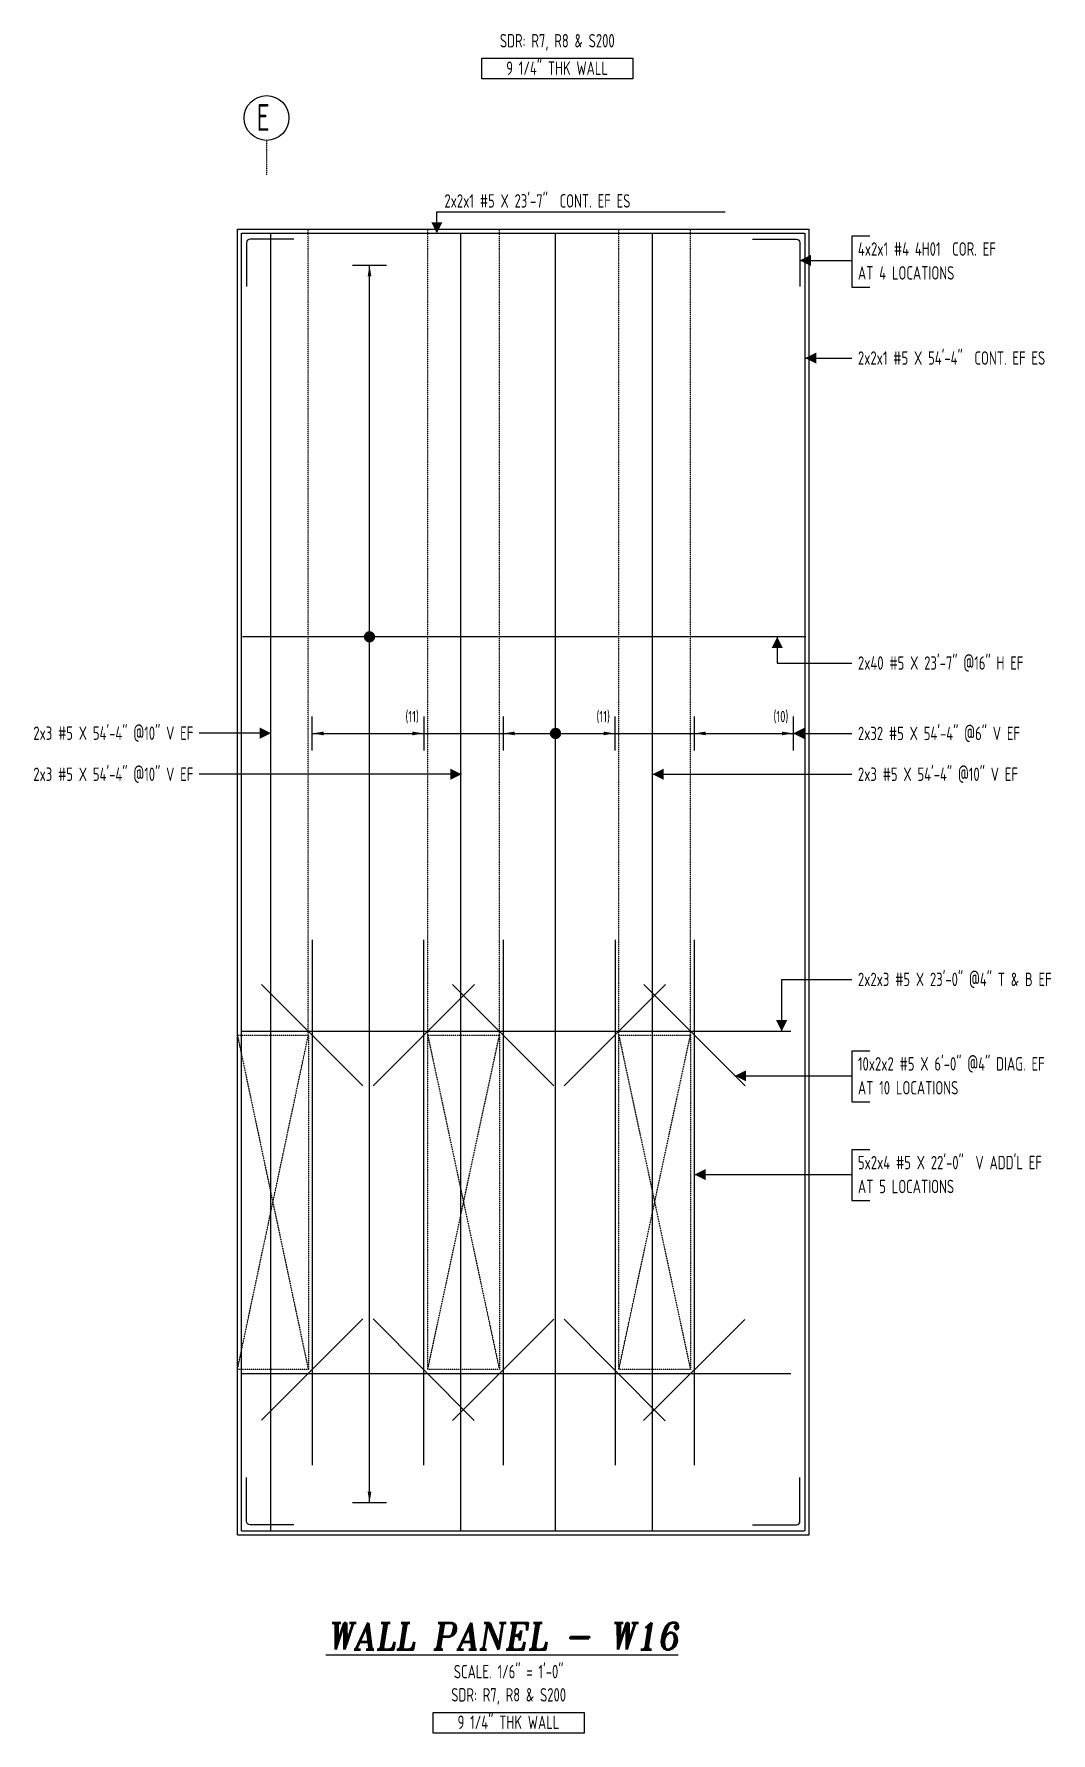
# Model space of a CAD drawing. Header units: inches. Extents: x -3675 to 25720, y -2273 to 5046.
# Drawn here: x 17819 to 18330, y -186 to 668 of the extents above; entities that cross this region are included whole.
import ezdxf
from ezdxf.enums import TextEntityAlignment as Align

# ---------------------------------------------------------------- set-up
doc = ezdxf.new("R2010")
doc.units = ezdxf.units.IN
doc.header["$LTSCALE"] = 0.025
doc.header["$MEASUREMENT"] = 0
doc.linetypes.add('HIDDEN', pattern=[6, 3, -3])
doc.linetypes.add('PHANTOM', pattern=[2.5, 1.25, -0.25, 0.25, -0.25, 0.25, -0.25])
doc.layers.get('0').update_dxf_attribs({"linetype": 'CONTINUOUS'})
for name, color, linetype in [('0-25TEXT', 7, 'CONTINUOUS'), ('0-35', 3, 'CONTINUOUS'), ('0-35TEXT', 3, 'CONTINUOUS'), ('0-50', 10, 'CONTINUOUS'), ('BAR-LBL', 2, 'CONTINUOUS'), ('GRID', 8, 'PHANTOM'), ('hidden', 7, 'HIDDEN'), ('INTERMEDIATERANGELAY', 7, 'CONTINUOUS'), ('RANGELAY', 7, 'CONTINUOUS'), ('REBARS', 4, 'CONTINUOUS')]:
    doc.layers.add(name, color=color, linetype=linetype)
doc.styles.add('AR', font='ARCHQUIK.shx', dxfattribs={"width": 0.8})
doc.styles.add('ROMANT', font='romant')

msp = doc.modelspace()

# ---------------------------------------------------------------- texts
at = {"color": 7, "linetype": 'Continuous', "style": 'ROMANT', "oblique": 9, "width": 0.95}
msp.add_text('%%UWALL PANEL - W16', height=13.5, dxfattribs=at).set_placement((18054.25506, -144.18654), align=Align.CENTER)
at = {"layer": '0-25TEXT', "style": 'AR', "width": 0.8}
for s, p in [(' (11) ', (18014.50795, 321.8404)), (' (11) ', (18110.50795, 321.8404)), (' (10) ', (18200.13295, 321.8404))]:
    msp.add_text(s, height=5.669291, dxfattribs=at).set_placement(p, align=Align.RIGHT)
at = {"layer": '0-35TEXT', "style": 'AR', "width": 0.8}
for s, p in [('SDR: R7, R8 & S200', (18081.5927, 660.87553)), ('9 1/4" THK WALL', (18081.51578, 647.08751)), ('SCALE. 1/6" = 1\'-0"', (18057.15937, -158.63343)), ('SDR: R7, R8 & S200', (18057.15937, -170.30163)), ('9 1/4" THK WALL', (18057.08245, -184.08965))]:
    msp.add_text(s, height=6.7498312, dxfattribs=at).set_placement(p, align=Align.CENTER)
for s, p in [('AT 4 LOCATIONS', (18232.65009, 544.22264)), ('AT 10 LOCATIONS', (18232.65009, 134.7561)), ('AT 5 LOCATIONS', (18232.65009, 85.15332))]:
    msp.add_text(s, height=6.7498312, dxfattribs=at).set_placement(p)
at = {"layer": '0-50', "style": 'AR', "width": 0.8}
msp.add_text('E', height=13.5, dxfattribs=at).set_placement((17930.52141, 618.94493))
at = {"layer": 'BAR-LBL', "style": 'AR', "width": 0.8}
for s, p in [('2x2x1 #5 X 23\'-7"  CONT. EF ES', (18024.89671, 580.40221)), ('4x2x1 #4 4H01  COR. EF', (18232.65009, 556.22138)), ('2x2x1 #5 X 54\'-4"  CONT. EF ES', (18232.65009, 501.44232)), ('2x40 #5 X 23\'-7" @16" H EF', (18232.65009, 348.19158)), ('2x32 #5 X 54\'-4" @6" V EF', (18232.65009, 312.79646)), ('2x3 #5 X 54\'-4" @10" V EF', (18232.65009, 292.28799)), ('2x2x3 #5 X 23\'-0" @4" T & B EF', (18232.65009, 189.21066)), ('10x2x2 #5 X 6\'-0" @4" DIAG. EF', (18232.65009, 146.75484)), ('5x2x4 #5 X 22\'-0"  V ADD\'L EF', (18232.65009, 97.15206))]:
    msp.add_text(s, height=6.7492913, dxfattribs=at).set_placement(p)
for p in [(17898.74604, 312.93431), (17898.74604, 292.288)]:
    msp.add_text('2x3 #5 X 54\'-4" @10" V EF', height=6.7492913, dxfattribs=at).set_placement(p, align=Align.RIGHT)

# ---------------------------------------------------------------- blocks, each defined once
blk = doc.blocks.new('leadrblk')
blk.add_lwpolyline([(0, 0, 0, 1, 0), (1, 0, 1, 1, 0)], format="xyseb")
blk = doc.blocks.new('rendmark')
at = {"color": 4}
blk.add_line((0, -3), (0, 3), dxfattribs=at)
blk = doc.blocks.new('rarrow')
at = {"color": 7}
blk.add_solid([(2, -0.33), (2, 0.33), (0, 0)], dxfattribs=at)
blk = doc.blocks.new('*U469', base_point=(17987.25, -70.46))
at = {"layer": 'RANGELAY'}
blk.add_line((17987.25, -70.46), (17987.25, 551.54), dxfattribs=at)
at = {"layer": 'RANGELAY', "xscale": 2.834645669291339, "yscale": 2.834645669291339}
for name, p, rotation in [('rendmark', (17987.25, 551.54), 269.999996895974), ('rarrow', (17987.25, 551.54), 269.999996895974), ('rarrow', (17987.25, -70.46), 89.99999996644304), ('rendmark', (17987.25, -70.46), 89.99999996644304)]:
    blk.add_blockref(name, p, dxfattribs=dict(at, rotation=rotation))
blk = doc.blocks.new('VPM6F0DC')
at = {"const_width": 1}
blk.add_lwpolyline([(-0.5, 0, 1), (0.5, 0, 1)], format="xyb", close=True, dxfattribs=at)
blk = doc.blocks.new('*U690', base_point=(18206.51, 364.4))
at = {"layer": 'REBARS', "color": 0}
blk.add_lwpolyline([(18206.51, 364.72), (17923.51, 364.72)], dxfattribs=at)
blk = doc.blocks.new('*U470', base_point=(17958.22, -51.6))
at = {"layer": 'REBARS', "color": 0}
blk.add_lwpolyline([(17958.54, -51.6), (17958.54, 212.4)], dxfattribs=at)
blk = doc.blocks.new('*U487', base_point=(17958.51, 316.17))
at = {"layer": 'INTERMEDIATERANGELAY'}
for p, q in [((18014.51, 316.17), (18054.51, 316.17)), ((18110.51, 316.17), (18150.51, 316.17))]:
    blk.add_line(p, q, dxfattribs=at)
at = {"layer": 'RANGELAY'}
for p, q in [((17958.51, 316.17), (18014.51, 316.17)), ((18054.51, 316.17), (18110.51, 316.17)), ((18150.51, 316.17), (18200.13, 316.17))]:
    blk.add_line(p, q, dxfattribs=at)
at = {"layer": 'RANGELAY', "xscale": 2.834645669291339, "yscale": 2.834645669291339}
for name, p in [('rendmark', (17958.51, 316.17)), ('rendmark', (18054.51, 316.17)), ('rendmark', (18150.51, 316.17)), ('rarrow', (17958.51, 316.17)), ('rarrow', (18054.51, 316.17)), ('rarrow', (18150.51, 316.17))]:
    blk.add_blockref(name, p, dxfattribs=at)
at = {"layer": 'RANGELAY', "xscale": 2.834645669291339, "yscale": 2.834645669291339, "rotation": 179.999996929531}
for name, p in [('rendmark', (18014.51, 316.17)), ('rendmark', (18110.51, 316.17)), ('rendmark', (18200.13, 316.17)), ('rarrow', (18014.51, 316.17)), ('rarrow', (18110.51, 316.17)), ('rarrow', (18200.13, 316.17))]:
    blk.add_blockref(name, p, dxfattribs=at)
blk = doc.blocks.new('VPM6F12C')
at = {"const_width": 1}
blk.add_lwpolyline([(-0.5, 0, 1), (0.5, 0, 1)], format="xyb", close=True, dxfattribs=at)
blk = doc.blocks.new('*U488', base_point=(18081.02, -84.46))
at = {"layer": 'REBARS', "color": 0}
blk.add_lwpolyline([(18080.71, -84.46), (18080.71, 567.54)], dxfattribs=at)
blk = doc.blocks.new('*U471', base_point=(18033.37, -84.46))
at = {"layer": 'REBARS', "color": 0}
blk.add_lwpolyline([(18033.06, -84.46), (18033.06, 567.54)], dxfattribs=at)
blk = doc.blocks.new('*U217', base_point=(18129.8, -84.46))
at = {"layer": 'REBARS', "color": 0}
blk.add_lwpolyline([(18129.48, -84.46), (18129.49, 567.54)], dxfattribs=at)
blk = doc.blocks.new('*U218', base_point=(17938.05, -84.46))
at = {"layer": 'REBARS', "color": 0}
blk.add_lwpolyline([(17937.74, -84.46), (17937.74, 567.54)], dxfattribs=at)
blk = doc.blocks.new('*U578', base_point=(17925.26, 564.79))
at = {"layer": 'REBARS', "color": 0}
blk.add_lwpolyline([(17949.26, 564.54), (17927.26, 564.54, 0.414214), (17925.51, 562.79), (17925.51, 540.79)], format="xyb", dxfattribs=at)
blk = doc.blocks.new('*U472', base_point=(17983.7, 22.21))
at = {"layer": 'REBARS', "color": 0}
blk.add_lwpolyline([(17983.92, 21.99), (17933.01, -28.92)], dxfattribs=at)
blk = doc.blocks.new('*U473', base_point=(17983.7, 138.86))
at = {"layer": 'REBARS', "color": 0}
blk.add_lwpolyline([(17983.92, 139.08), (17933.01, 189.99)], dxfattribs=at)
blk = doc.blocks.new('*U474', base_point=(17989.25, 22.15))
at = {"layer": 'REBARS', "color": 0}
blk.add_lwpolyline([(17989.02, 21.93), (18039.87, -29.05)], dxfattribs=at)
blk = doc.blocks.new('*U475', base_point=(18079.63, 22.04))
at = {"layer": 'REBARS', "color": 0}
blk.add_lwpolyline([(18079.85, 21.82), (18028.87, -29.03)], dxfattribs=at)
blk = doc.blocks.new('*U476', base_point=(18085.25, 22.03))
at = {"layer": 'REBARS', "color": 0}
blk.add_lwpolyline([(18085.02, 21.81), (18135.87, -29.16)], dxfattribs=at)
blk = doc.blocks.new('*U477', base_point=(18175.63, 21.92))
at = {"layer": 'REBARS', "color": 0}
blk.add_lwpolyline([(18175.85, 21.7), (18124.87, -29.15)], dxfattribs=at)
blk = doc.blocks.new('*U478', base_point=(17989.32, 138.86))
at = {"layer": 'REBARS', "color": 0}
blk.add_lwpolyline([(17989.1, 139.08), (18040.01, 189.99)], dxfattribs=at)
blk = doc.blocks.new('*U479', base_point=(18079.7, 138.86))
at = {"layer": 'REBARS', "color": 0}
blk.add_lwpolyline([(18079.92, 139.08), (18029.01, 189.99)], dxfattribs=at)
blk = doc.blocks.new('*U480', base_point=(18085.32, 138.86))
at = {"layer": 'REBARS', "color": 0}
blk.add_lwpolyline([(18085.1, 139.08), (18136.01, 189.99)], dxfattribs=at)
blk = doc.blocks.new('*U481', base_point=(18175.7, 138.86))
at = {"layer": 'REBARS', "color": 0}
blk.add_lwpolyline([(18175.92, 139.08), (18125.01, 189.99)], dxfattribs=at)
blk = doc.blocks.new('*U482', base_point=(18150.22, -51.6))
at = {"layer": 'REBARS', "color": 0}
blk.add_lwpolyline([(18150.54, -51.6), (18150.54, 212.4)], dxfattribs=at)
blk = doc.blocks.new('*U110', base_point=(18111.17, -51.6))
at = {"layer": 'REBARS', "color": 0}
blk.add_lwpolyline([(18110.85, -51.6), (18110.85, 212.4)], dxfattribs=at)
blk = doc.blocks.new('*U483', base_point=(18054.22, -51.6))
at = {"layer": 'REBARS', "color": 0}
blk.add_lwpolyline([(18054.54, -51.6), (18054.54, 212.4)], dxfattribs=at)
blk = doc.blocks.new('*U484', base_point=(18014.79, -51.6))
at = {"layer": 'REBARS', "color": 0}
blk.add_lwpolyline([(18014.48, -51.6), (18014.48, 212.4)], dxfattribs=at)
blk = doc.blocks.new('*U143', base_point=(17922.88, -5.15))
at = {"layer": 'REBARS', "color": 0}
blk.add_lwpolyline([(17922.88, -5.46), (18198.88, -5.46)], dxfattribs=at)
blk = doc.blocks.new('*U219', base_point=(17923.2, -84.46))
at = {"layer": 'REBARS', "color": 0}
blk.add_lwpolyline([(17922.88, -84.46), (17922.88, 567.54)], dxfattribs=at)
blk = doc.blocks.new('*U220', base_point=(18205.82, -84.46))
at = {"layer": 'REBARS', "color": 0}
blk.add_lwpolyline([(18206.13, -84.46), (18206.13, 567.54)], dxfattribs=at)
blk = doc.blocks.new('*U579', base_point=(18203.76, 564.79))
at = {"layer": 'REBARS', "color": 0}
blk.add_lwpolyline([(18179.76, 564.54), (18201.76, 564.54, -0.414213), (18203.51, 562.79), (18203.51, 540.79)], format="xyb", dxfattribs=at)
blk = doc.blocks.new('*U680', base_point=(17922.88, 567.22))
at = {"layer": 'REBARS', "color": 0}
blk.add_lwpolyline([(17922.88, 567.54), (18205.88, 567.54)], dxfattribs=at)
blk = doc.blocks.new('*U144', base_point=(17922.88, 166.22))
at = {"layer": 'REBARS', "color": 0}
blk.add_lwpolyline([(17922.88, 166.54), (18198.88, 166.54)], dxfattribs=at)
blk = doc.blocks.new('*U580', base_point=(17925.26, -81.71))
at = {"layer": 'REBARS', "color": 0}
blk.add_lwpolyline([(17949.26, -81.46), (17927.26, -81.46, -0.414214), (17925.51, -79.71), (17925.51, -57.71)], format="xyb", dxfattribs=at)
blk = doc.blocks.new('*U581', base_point=(18203.76, -81.71))
at = {"layer": 'REBARS', "color": 0}
blk.add_lwpolyline([(18179.76, -81.46), (18201.76, -81.46, 0.414214), (18203.51, -79.71), (18203.51, -57.71)], format="xyb", dxfattribs=at)
blk = doc.blocks.new('*U681', base_point=(17922.88, -84.15))
at = {"layer": 'REBARS', "color": 0}
blk.add_lwpolyline([(17922.88, -84.46), (18205.88, -84.46)], dxfattribs=at)

# ---------------------------------------------------------------- linework, layer by layer
at = {"layer": '0-25TEXT'}
for points in [[(18021.06923, 569.53543), (18021.06923, 578.21286), (18165.9281, 578.21286)], [(18238.64946, 565.97036), (18229.6504, 565.97036), (18229.6504, 540.47304), (18238.64946, 540.47304)], [(18238.64946, 565.97036), (18229.6504, 565.97036), (18229.6504, 540.47304), (18238.64946, 540.47304)], [(18203.5076, 553.86095), (18229.6504, 553.86095)], [(18206.13297, 504.81697), (18229.6504, 504.81697)], [(18192.08313, 364.71734), (18192.08313, 351.56622), (18229.6504, 351.56622)], [(17937.73753, 316.30895), (17901.74572, 316.30895)], [(18200.13295, 316.17111), (18229.6504, 316.17111)], [(18033.43229, 295.66264), (17901.74572, 295.66264)], [(18129.48497, 295.66264), (18229.6504, 295.66264)], [(18194.33125, 166.53543), (18194.33125, 192.58531), (18229.6504, 192.58531)], [(18238.64946, 156.50381), (18229.6504, 156.50381), (18229.6504, 131.00649), (18238.64946, 131.00649)], [(18170.8688, 144.13011), (18229.6504, 144.13011)], [(18238.64946, 106.90104), (18229.6504, 106.90104), (18229.6504, 81.40372), (18238.64946, 81.40372)], [(18150.53602, 94.52734), (18229.6504, 94.52734)]]:
    msp.add_lwpolyline(points, dxfattribs=at)
at = {"layer": '0-35'}
for p, q in [((17920.88295, -86.46457), (17920.88295, 569.53543)), ((17920.88295, 569.53543), (18208.13295, 569.53543)), ((18208.13295, -86.46457), (18208.13295, 569.53543)), ((18208.13295, -14.46457), (18208.13295, 569.53543)), ((17920.88295, -86.46457), (18208.13295, -86.46457))]:
    msp.add_line(p, q, dxfattribs=at)
at = {"layer": '0-50'}
for points in [[(18043.64928, 655.41871), (18119.53612, 655.41871), (18119.53612, 645.06235), (18043.64928, 645.06235)], [(18019.21595, -175.75845), (18095.10279, -175.75845), (18095.10279, -186.11481), (18019.21595, -186.11481)]]:
    msp.add_lwpolyline(points, close=True, dxfattribs=at)
msp.add_circle((17935.50795, 625.43138), 11.25, dxfattribs=at)
at = {"layer": 'GRID', "lineweight": -3}
msp.add_lwpolyline([(17935.50795, 614.18138), (17935.50795, 596.94045)], dxfattribs=at)
at = {"layer": 'hidden'}
for p, q in [((17956.50795, 164.53543), (17956.50795, 569.53543)), ((18016.50795, 164.53543), (18016.50795, 569.53543)), ((18052.50795, 164.53543), (18052.50795, 569.53543)), ((18112.50795, 164.53543), (18112.50795, 569.53543)), ((18148.50795, 164.53543), (18148.50795, 569.53543)), ((17920.88295, -3.46457), (17956.50795, 164.53543)), ((17920.88295, 164.53543), (17956.50795, -3.46457)), ((18016.50795, 164.53543), (18052.50795, -3.46457)), ((18016.50795, -3.46457), (18052.50795, 164.53543)), ((18112.50795, 164.53543), (18148.50795, -3.46457)), ((18112.50795, -3.46457), (18148.50795, 164.53543))]:
    msp.add_line(p, q, dxfattribs=at)
for points in [[(17920.88295, 164.53543), (17956.52408, 164.61153), (17956.52408, -3.46457), (17920.88295, -3.46457)], [(18016.50795, 164.53543), (18052.50795, 164.53543), (18052.50795, -3.46457), (18016.50795, -3.46457)], [(18112.50795, 164.53543), (18148.50795, 164.53543), (18148.50795, -3.46457), (18112.50795, -3.46457)]]:
    msp.add_lwpolyline(points, close=True, dxfattribs=at)

# ---------------------------------------------------------------- block references
at = {"layer": '0-25TEXT'}
for name, p, xscale, yscale, rotation in [('leadrblk', (18021.09509, 567.45267), 5.623937007874017, 2.250708661417324, 90.00000153523449), ('VPM6F0DC', (17987.25119, 364.71727), 2.834645669291338, 2.834645669291338, 269.9999999664429), ('leadrblk', (18192.08313, 364.71734), 5.623937007874017, 2.250708661417324, 270.0000046057035), ('leadrblk', (18194.33125, 166.53543), 5.623937007874017, 2.250708661417324, 90.00000153523449)]:
    msp.add_blockref(name, p, dxfattribs=dict(at, xscale=xscale, yscale=yscale, rotation=rotation))
for name, p, xscale, yscale in [('leadrblk', (18203.5076, 553.86095), 5.623937007874017, 2.250708661417324), ('leadrblk', (18206.13297, 504.81697), 5.623937007874017, 2.250708661417324), ('leadrblk', (17937.73753, 316.30895), -5.623937007874017, 2.250708661417324), ('VPM6F12C', (18080.71063, 316.17111), 2.834645669291338, 2.834645669291338), ('leadrblk', (18200.13295, 316.17111), 5.623937007874017, 2.250708661417324), ('leadrblk', (18033.43229, 295.66264), -5.623937007874017, 2.250708661417324), ('leadrblk', (18129.48497, 295.66264), 5.623937007874017, 2.250708661417324), ('leadrblk', (18170.8688, 144.13011), 5.623937007874017, 2.250708661417324), ('leadrblk', (18150.53602, 94.52734), 5.623937007874017, 2.250708661417324)]:
    msp.add_blockref(name, p, dxfattribs=dict(at, xscale=xscale, yscale=yscale))
at = {"layer": 'RANGELAY'}
for name, p in [('*U469', (17987.25119, -70.46457)), ('*U487', (17958.50795, 316.17111))]:
    msp.add_blockref(name, p, dxfattribs=at)
at = {"layer": 'REBARS', "color": 4}
for name, p in [('*U219', (17923.19521, -84.46457)), ('*U680', (17922.88295, 567.22293)), ('*U578', (17925.25831, 564.78551)), ('*U218', (17938.0499, -84.46457)), ('*U471', (18033.36967, -84.46457)), ('*U488', (18081.023, -84.46457)), ('*U217', (18129.79735, -84.46457)), ('*U579', (18203.75758, 564.78551)), ('*U220', (18205.82068, -84.46457)), ('*U690', (18206.50789, 364.40484)), ('*U470', (17958.22357, -51.59573)), ('*U484', (18014.79232, -51.59573)), ('*U483', (18054.22357, -51.59573)), ('*U110', (18111.16732, -51.59573)), ('*U482', (18150.22357, -51.59573)), ('*U473', (17983.69835, 138.85862)), ('*U478', (17989.31754, 138.85862)), ('*U479', (18079.69835, 138.85862)), ('*U480', (18085.31754, 138.85862)), ('*U481', (18175.69835, 138.85862)), ('*U144', (17922.88295, 166.22293)), ('*U472', (17983.69835, 22.21224)), ('*U474', (17989.24534, 22.14942)), ('*U475', (18079.62608, 22.0376)), ('*U476', (18085.24527, 22.03065)), ('*U477', (18175.62601, 21.91883)), ('*U143', (17922.88295, -5.15207)), ('*U580', (17925.25831, -81.71457)), ('*U581', (18203.75758, -81.71457)), ('*U681', (17922.88295, -84.15207))]:
    msp.add_blockref(name, p, dxfattribs=at)

msp.set_redraw_order([(e.dxf.handle, doc.entitydb.next_handle()) for e in msp.query("TEXT MTEXT ATTDEF DIMENSION ARC_DIMENSION")])  # texts and dimensions are drawn at this point

doc.saveas('drawing.dxf')
